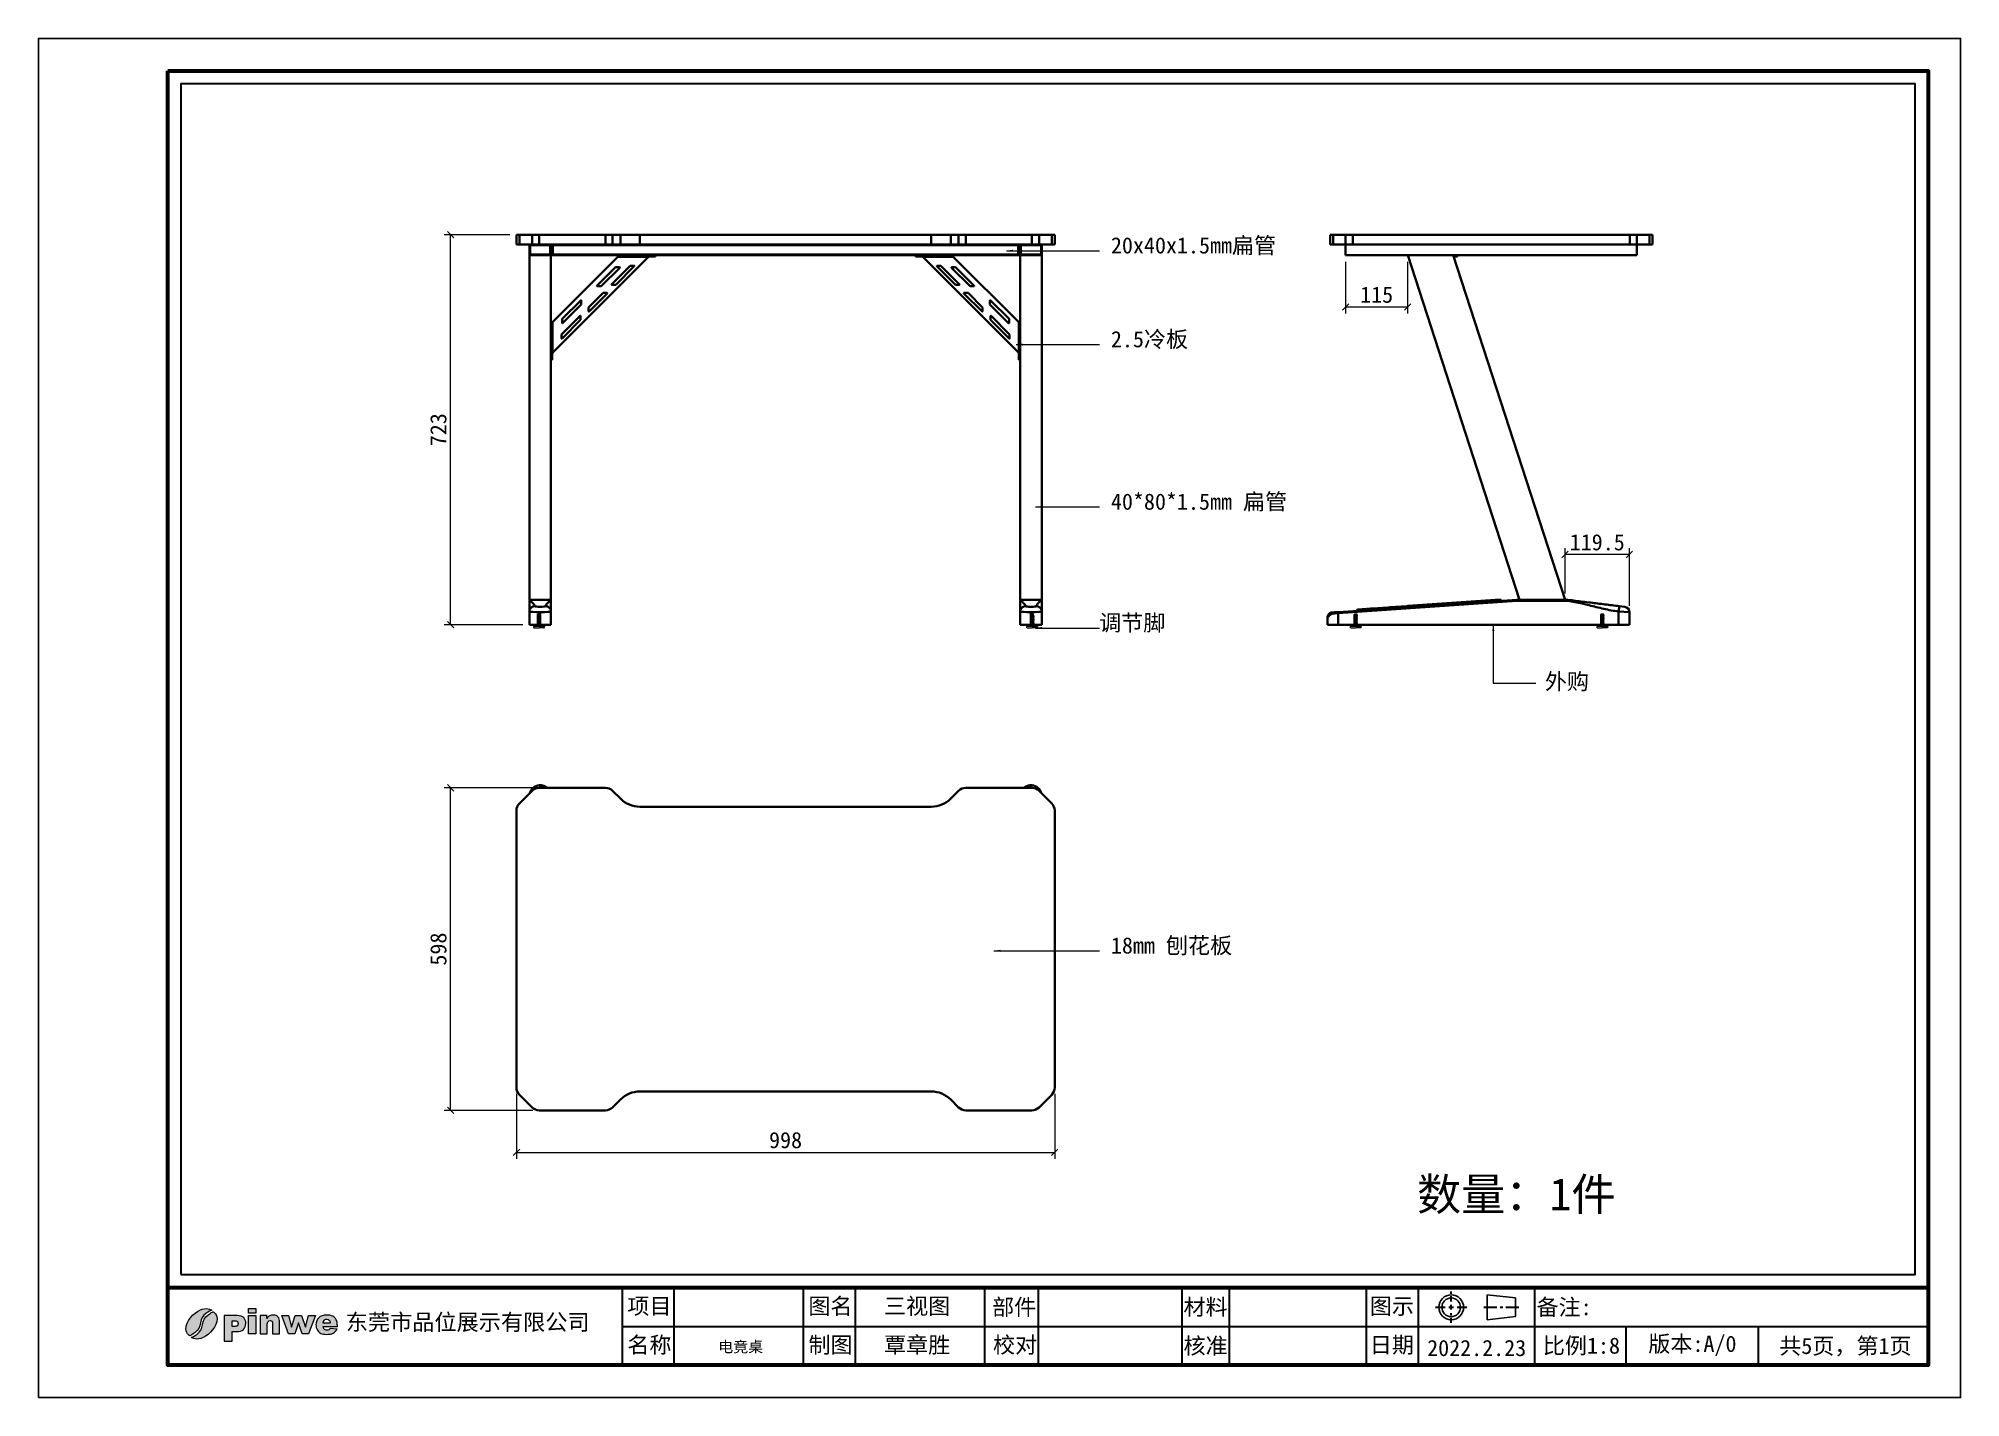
# Model space of a CAD drawing. Header units: inches. Extents: x 15389 to 49212, y -27129 to 13207.
# Drawn here: x 29305 to 32869, y 10687 to 13207 of the extents above; entities that cross this region are included whole.
import ezdxf

# ---------------------------------------------------------------- set-up
doc = ezdxf.new("R2010")
doc.units = ezdxf.units.IN
doc.header["$MEASUREMENT"] = 0
doc.linetypes.add('CENTER2', pattern=[28.575, 19.05, -3.175, 3.175, -3.175])
for name, color, linetype, lineweight in [('05常规标注', 42, 'Continuous', 13), ('图框', 5, 'Continuous', 60), ('粗实线', 7, 'Continuous', 35), ('轮廓线', 7, 'Continuous', 30)]:
    doc.layers.add(name, color=color, linetype=linetype, lineweight=lineweight)
doc.layers.add('_U+56FE_U+5C42 1', color=7, linetype='Continuous')
doc.layers.add('OBJ', color=1, linetype='Continuous')
doc.styles.add('ee', font='simfang.ttf')
doc.styles.get("Standard").update_dxf_attribs({"font": 'arial.ttf'})
doc.styles.add('宋体', font='')
doc.styles.add('样式 1', font='')
doc.styles.get('宋体').set_extended_font_data('SimSun')
doc.styles.get('样式 1').set_extended_font_data('SimSun')
doc.dimstyles.new('1-12', dxfattribs={"dimscale": 12, "dimtxt": 2.5, "dimasz": 1, "dimexe": 1, "dimexo": 1, "dimtad": 1, "dimdec": 1, "dimdsep": 46, "dimtxsty": '宋体', "dimblk": 'OBLIQUE', "dimcen": 2.5, "dimclrd": 3, "dimclre": 3, "dimclrt": 256, "dimadec": 0, "dimazin": 0, "dimtfac": 1, "dimtdec": 1, "dimtmove": 1, "dimatfit": 3, "dimfxl": 2, "dimlwd": 9, "dimlwe": 9, "dimarcsym": 1})

msp = doc.modelspace()

# ---------------------------------------------------------------- texts
at = {"color": 7, "lineweight": 15, "width": 627.26, "attachment_point": 4, "style": 'ee'}
for s, insert, char_height in [('20x40x1.5mm扁管', (31294, 12821.92), 30), ('2.5冷板', (31294, 12647.93), 30), ('40*80*1.5mm 扁管', (31294, 12346.8), 30), ('调节脚', (31272.23, 12122.32), 30), ('\\P外购', (32098.64, 12038.41), 30), ('18mm 刨花板', (31294, 11523.9), 30), ('\\P数量：1件', (31861.56, 11110.82), 60)]:
    msp.add_mtext(s, dxfattribs=dict(at, insert=insert, char_height=char_height))
at = {"insert": (29875.23, 10842.24, 3.87), "char_height": 30.1362, "width": 1993.659, "attachment_point": 1}
msp.add_mtext('{\\fSimSun|b0|i0|c134|p2;东莞市品位展示有限公司}', dxfattribs=at)
at = {"layer": '轮廓线', "attachment_point": 5, "style": '样式 1'}
for s, insert, char_height, width in [('{\\fSimSun|b1|i0|c134|p2;项目}', (30438.24, 10855.25), 30, 224.6594), ('{\\fSimSun|b1|i0|c134|p2;图名}', (30773.87, 10855.25), 30, 224.6594), ('{\\fSimSun|b1|i0|c134|p2;三视图}', (30934.66, 10855.25), 30, 224.6594), ('{\\fSimSun|b1|i0|c134|p2;部件}', (31114.6, 10853.46), 30, 224.6594), ('{\\fSimSun|b1|i0|c134|p2;材料}', (31469.48, 10853.56), 30, 224.6594), ('{\\fSimSun|b1|i0|c134|p2;图示}', (31814.98, 10855.25), 30, 224.6594), ('{\\fSimSun|b1|i0|c134|p2;备注:}', (32134.22, 10853.36), 30, 224.6594), ('{\\fSimSun|b1|i0|c134|p2;名称}', (30438.17, 10783.25), 30, 224.6594), ('{\\fSimSun|b1|i0|c134|p2;制图}', (30774.17, 10783.25), 30, 224.6594), ('{\\fSimSun|b1|i0|c134|p2;覃章胜}', (30934.66, 10783.25), 30, 224.6594), ('{\\fSimSun|b1|i0|c134|p2;校对}', (31116.31, 10783.25), 30, 224.6594), ('{\\fSimSun|b1|i0|c134|p2;核准}', (31469.48, 10781.56), 30, 224.6594), ('{\\fSimSun|b1|i0|c134|p2;日期}', (31814.98, 10783.25), 30, 224.6594), ('{\\fSimSun|b1|i0|c134|p2;比例1:8}', (32166.4, 10781.91), 30, 203.2229), ('{\\fSimSun|b1|i0|c134|p2;版本:A/0}', (32372.15, 10783.25), 30, 245.6073), ('{\\fSimSun|b1|i0|c134|p2;共5页，第1页}', (32655.87, 10780.77), 30, 345.0581), ('{\\fSimSun|b1|i0|c134|p2;电竟桌}', (30607.52, 10780.3), 20.4, 265.3646), ('{\\fSimSun|b1|i0|c134|p2;2022.2.23}', (31972.14, 10778.9), 30, 216)]:
    msp.add_mtext(s, dxfattribs=dict(at, insert=insert, char_height=char_height, width=width))

# ---------------------------------------------------------------- blocks, each defined once
blk = doc.blocks.new('_Oblique')
at = {"color": 0, "linetype": 'ByBlock', "lineweight": -2}
blk.add_line((-0.5, -0.5), (0.5, 0.5), dxfattribs=at)
blk = doc.blocks.new('*D3')
at = {"color": 3, "linetype": 'Continuous', "lineweight": 9, "transparency": 16777216}
for p, q in [((30236.7, 11817.8), (30057.6, 11817.8)), ((30069.6, 11219.8), (30069.6, 11817.8)), ((30222, 11219.8), (30057.6, 11219.8))]:
    blk.add_line(p, q, dxfattribs=at)
at = {"layer": 'Defpoints', "color": 0, "transparency": 16777216}
for p in [(30069.6, 11817.8), (30248.7, 11817.8), (30234, 11219.8)]:
    blk.add_point(p, dxfattribs=at)
at = {"color": 3, "lineweight": 9, "transparency": 16777216, "xscale": 12, "yscale": 12, "zscale": 12}
for p, rotation in [((30069.6, 11817.8), 90), ((30069.6, 11219.8), 270)]:
    blk.add_blockref('_Oblique', p, dxfattribs=dict(at, rotation=rotation))
at = {"transparency": 16777216, "insert": (30047.1, 11518.8), "char_height": 30, "attachment_point": 5, "rotation": 90, "style": '宋体'}
blk.add_mtext('598', dxfattribs=at)
blk = doc.blocks.new('*D4')
at = {"color": 3, "linetype": 'Continuous', "lineweight": 9, "transparency": 16777216}
for p, q in [((30179.7, 12843.3), (30057.6, 12843.3)), ((30069.6, 12120.3), (30069.6, 12843.3)), ((30203.7, 12120.3), (30057.6, 12120.3))]:
    blk.add_line(p, q, dxfattribs=at)
at = {"layer": 'Defpoints', "color": 0, "transparency": 16777216}
for p in [(30069.6, 12843.3), (30191.7, 12843.3), (30215.7, 12120.3)]:
    blk.add_point(p, dxfattribs=at)
at = {"color": 3, "lineweight": 9, "transparency": 16777216, "xscale": 12, "yscale": 12, "zscale": 12}
for p, rotation in [((30069.6, 12843.3), 90), ((30069.6, 12120.3), 270)]:
    blk.add_blockref('_Oblique', p, dxfattribs=dict(at, rotation=rotation))
at = {"transparency": 16777216, "insert": (30047.1, 12481.8), "char_height": 30, "attachment_point": 5, "rotation": 90, "style": '宋体'}
blk.add_mtext('723', dxfattribs=at)
blk = doc.blocks.new('*D5')
at = {"color": 3, "linetype": 'Continuous', "lineweight": 9, "transparency": 16777216}
for p, q in [((31729.2, 12793.3), (31729.2, 12697.4)), ((31844.2, 12793.3), (31844.2, 12697.4)), ((31729.2, 12709.4), (31844.2, 12709.4))]:
    blk.add_line(p, q, dxfattribs=at)
at = {"layer": 'Defpoints', "color": 0, "transparency": 16777216}
for p in [(31729.2, 12805.3), (31844.2, 12805.3), (31844.2, 12709.4)]:
    blk.add_point(p, dxfattribs=at)
at = {"color": 3, "lineweight": 9, "transparency": 16777216, "xscale": 12, "yscale": 12, "zscale": 12, "rotation": 180}
blk.add_blockref('_Oblique', (31729.2, 12709.4), dxfattribs=at)
at = {"color": 3, "lineweight": 9, "transparency": 16777216, "xscale": 12, "yscale": 12, "zscale": 12}
blk.add_blockref('_Oblique', (31844.2, 12709.4), dxfattribs=at)
at = {"transparency": 16777216, "insert": (31786.7, 12731.9), "char_height": 30, "attachment_point": 5, "style": '宋体'}
blk.add_mtext('115', dxfattribs=at)
blk = doc.blocks.new('*D6')
at = {"color": 3, "linetype": 'Continuous', "lineweight": 9, "transparency": 16777216}
for p, q in [((32136, 12178.3), (32136, 12262.4)), ((32255.4, 12155.4), (32255.4, 12262.4)), ((32255.4, 12250.4), (32136, 12250.4))]:
    blk.add_line(p, q, dxfattribs=at)
at = {"layer": 'Defpoints', "color": 0, "transparency": 16777216}
for p in [(32136, 12250.4), (32136, 12166.3), (32255.4, 12143.4)]:
    blk.add_point(p, dxfattribs=at)
at = {"color": 3, "lineweight": 9, "transparency": 16777216, "xscale": 12, "yscale": 12, "zscale": 12, "rotation": 180}
blk.add_blockref('_Oblique', (32136, 12250.4), dxfattribs=at)
at = {"color": 3, "lineweight": 9, "transparency": 16777216, "xscale": 12, "yscale": 12, "zscale": 12}
blk.add_blockref('_Oblique', (32255.4, 12250.4), dxfattribs=at)
at = {"transparency": 16777216, "insert": (32195.7, 12272.9), "char_height": 30, "attachment_point": 5, "style": '宋体'}
blk.add_mtext('119.5', dxfattribs=at)
blk = doc.blocks.new('*D7')
at = {"color": 3, "linetype": 'Continuous', "lineweight": 9, "transparency": 16777216}
for p, q in [((30191.7, 11250.1), (30191.7, 11129.9)), ((31189.7, 11250.1), (31189.7, 11129.9)), ((30191.7, 11141.9), (31189.7, 11141.9))]:
    blk.add_line(p, q, dxfattribs=at)
at = {"layer": 'Defpoints', "color": 0, "transparency": 16777216}
for p in [(30191.7, 11262.1), (31189.7, 11262.1), (31189.7, 11141.9)]:
    blk.add_point(p, dxfattribs=at)
at = {"color": 3, "lineweight": 9, "transparency": 16777216, "xscale": 12, "yscale": 12, "zscale": 12, "rotation": 180}
blk.add_blockref('_Oblique', (30191.7, 11141.9), dxfattribs=at)
at = {"color": 3, "lineweight": 9, "transparency": 16777216, "xscale": 12, "yscale": 12, "zscale": 12}
blk.add_blockref('_Oblique', (31189.7, 11141.9), dxfattribs=at)
at = {"transparency": 16777216, "insert": (30690.7, 11164.4), "char_height": 30, "attachment_point": 5, "style": '宋体'}
blk.add_mtext('998', dxfattribs=at)
blk = doc.blocks.new('A$C1186033E')
for p, q in [((0, 3.1), (0, 1.2)), ((12.5, 3.1), (0, 3.1)), ((6.2, 6.9), (18.8, 6.9)), ((6.2, 6.2), (6.2, 6.9)), ((6.2, 6.2), (18.8, 6.2)), ((12.5, 3.1), (25, 3.1)), ((18.8, 6.2), (18.8, 6.9)), ((25, 3.1), (25, 1.2)), ((1.2, 0), (12.4, 0)), ((23.7, 0), (12.6, 0))]:
    blk.add_line(p, q)
at = {"color": 6, "linetype": 'ByBlock', "lineweight": 5}
blk.add_line((15.8, 6.9), (9.2, 6.9), dxfattribs=at)
for centre, radius, start, end in [((0.2, 10.5), 7.35, 268.3552, 324.9511), ((1.2, 1.2), 1.25, 180, 270), ((24.8, 10.5), 7.35, 215.0489, 271.6448), ((23.7, 1.2), 1.25, 270, 0)]:
    blk.add_arc(centre, radius, start, end)
at = {"layer": 'OBJ', "color": 6, "lineweight": 5}
for p, q in [((8.7, 24.2), (8.3, 23.6)), ((8.3, 23.6), (8.9, 23.4)), ((8.7, 22.4), (8.3, 21.9)), ((8.3, 21.9), (8.9, 21.7)), ((8.8, 29.3), (8.4, 28.8)), ((8.4, 28.8), (9, 28.5)), ((8.8, 27.5), (8.4, 27)), ((8.4, 27), (9, 26.8)), ((8.8, 25.9), (8.4, 25.4)), ((8.4, 25.4), (9, 25.2)), ((8.8, 20.7), (8.4, 20.2)), ((8.4, 20.2), (9, 20)), ((8.8, 19), (8.4, 18.5)), ((8.4, 18.5), (9, 18.3)), ((8.8, 17.4), (8.4, 16.9)), ((8.4, 16.9), (9, 16.7)), ((8.8, 15.7), (8.4, 15.2)), ((8.4, 15.2), (9, 15)), ((8.8, 14), (8.4, 13.5)), ((8.4, 13.5), (9, 13.2)), ((8.8, 12.4), (8.4, 11.9)), ((8.4, 11.9), (9, 11.7)), ((8.8, 10.8), (8.4, 10.3)), ((8.4, 10.3), (9, 10.1)), ((8.8, 9.2), (8.4, 8.7)), ((8.4, 8.7), (9, 8.5)), ((8.8, 7.7), (8.4, 7.2)), ((8.4, 7.2), (9, 6.9)), ((15.7, 26), (8.7, 24.2)), ((15.7, 24.3), (8.7, 22.4)), ((14.5, 30.7), (8.8, 29.3)), ((15.8, 29.4), (8.8, 27.5)), ((15.8, 27.8), (8.8, 25.9)), ((15.8, 22.6), (8.8, 20.7)), ((15.8, 20.9), (8.8, 19)), ((15.8, 19.3), (8.8, 17.4)), ((15.8, 17.6), (8.8, 15.7)), ((15.8, 15.9), (8.8, 14)), ((15.8, 14.3), (8.8, 12.4)), ((15.8, 12.7), (8.8, 10.8)), ((15.8, 11.1), (8.8, 9.2)), ((15.8, 9.5), (8.8, 7.7)), ((8.9, 23.4), (15.9, 25.3)), ((8.9, 21.7), (15.9, 23.6)), ((9, 28.5), (15.8, 30.4)), ((9, 26.8), (16, 28.7)), ((9, 25.2), (16, 27.1)), ((9, 20), (16, 21.9)), ((9, 18.3), (16, 20.1)), ((9, 16.7), (16, 18.6)), ((9, 15), (16, 16.9)), ((9, 13.2), (16, 15.1)), ((9, 11.7), (16, 13.5)), ((9, 10.1), (16, 12)), ((9, 8.5), (16, 10.4)), ((9, 6.9), (16, 8.8)), ((9.2, 30.7), (10.1, 31.9)), ((9.2, 6.9), (9.2, 30.9)), ((9.3, 30.9), (9.2, 30.9)), ((15.8, 30.7), (9.2, 30.7)), ((9.2, 30.2), (11.6, 30.7)), ((14.9, 31.9), (10.1, 31.9)), ((15.8, 8), (11.7, 6.9)), ((14.7, 6.9), (16, 7.2)), ((15.8, 30.7), (14.9, 31.9)), ((16.3, 25.8), (15.7, 26)), ((16.3, 24.1), (15.7, 24.3)), ((15.8, 6.9), (15.8, 30.7)), ((16.4, 29.2), (15.8, 29.4)), ((16.4, 27.6), (15.8, 27.8)), ((16.4, 22.4), (15.8, 22.6)), ((16.4, 20.6), (15.8, 20.9)), ((16.4, 19.1), (15.8, 19.3)), ((16.4, 17.4), (15.8, 17.6)), ((16.4, 15.6), (15.8, 15.9)), ((16.4, 14), (15.8, 14.3)), ((16.4, 12.5), (15.8, 12.7)), ((16.4, 10.9), (15.8, 11.1)), ((16.4, 9.3), (15.8, 9.5)), ((16.4, 7.7), (15.8, 8)), ((15.9, 25.3), (16.3, 25.8)), ((15.9, 23.6), (16.3, 24.1)), ((16, 28.7), (16.4, 29.2)), ((16, 27.1), (16.4, 27.6)), ((16, 21.9), (16.4, 22.4)), ((16, 20.1), (16.4, 20.6)), ((16, 18.6), (16.4, 19.1)), ((16, 16.9), (16.4, 17.4)), ((16, 15.1), (16.4, 15.6)), ((16, 13.5), (16.4, 14)), ((16, 12), (16.4, 12.5)), ((16, 10.4), (16.4, 10.9)), ((16, 8.8), (16.4, 9.3)), ((16, 7.2), (16.4, 7.7))]:
    blk.add_line(p, q, dxfattribs=at)

# ---------------------------------------------------------------- dimensions: what is measured, and where the dimension line sits
at = {"color": 1}
for base, p1, p2, picture, middle in [((30069.56, 12843.29), (30215.73, 12120.29), (30191.73, 12843.29), '*D4', (30047.06, 12481.79)), ((30069.56, 11817.78), (30234.01, 11219.78), (30248.69, 11817.78), '*D3', (30047.06, 11518.78))]:
    dim = msp.add_linear_dim(base=base, p1=p1, p2=p2, angle=90, dimstyle='1-12', dxfattribs=at)
    dim.commit()
    dim.dimension.update_dxf_attribs({"geometry": picture, "text_midpoint": middle})
for base, p1, p2, picture, middle in [((31844.21, 12709.37), (31729.21, 12805.29), (31844.21, 12805.29), '*D5', (31786.71, 12731.87)), ((32135.95, 12250.4), (32255.42, 12143.44), (32135.95, 12166.29), '*D6', (32195.69, 12272.9)), ((31189.73, 11141.88), (30191.73, 11262.06), (31189.73, 11262.06), '*D7', (30690.73, 11164.38))]:
    dim = msp.add_linear_dim(base=base, p1=p1, p2=p2, dimstyle='1-12', dxfattribs=at)
    dim.commit()
    dim.dimension.update_dxf_attribs({"geometry": picture, "text_midpoint": middle})

# ---------------------------------------------------------------- hatches: boundary and pattern name
h = msp.add_hatch(color=256)
h.dxf.hatch_style = 1
edge = h.paths.add_edge_path()
edge.add_spline(control_points=[(29859.7, 10819.06), (29859.7, 10819.06), (29833.35, 10819.06), (29833.35, 10819.06), (29833.59, 10816.96), (29834.15, 10815.39), (29835.07, 10814.35), (29836.33, 10812.86), (29837.99, 10812.13), (29840.04, 10812.13), (29841.34, 10812.13), (29842.57, 10812.45), (29843.73, 10813.08), (29844.44, 10813.49), (29845.22, 10814.21), (29846.03, 10815.23), (29846.03, 10815.23), (29858.98, 10814.04), (29858.98, 10814.04), (29857, 10810.61), (29854.61, 10808.13), (29851.81, 10806.64), (29849.01, 10805.15), (29845, 10804.4), (29839.77, 10804.4), (29835.22, 10804.4), (29831.65, 10805.04), (29829.04, 10806.32), (29826.44, 10807.6), (29824.29, 10809.64), (29822.57, 10812.42), (29820.86, 10815.22), (29820, 10818.5), (29820, 10822.27), (29820, 10827.63), (29821.72, 10831.98), (29825.16, 10835.29), (29828.58, 10838.61), (29833.33, 10840.27), (29839.37, 10840.27), (29844.28, 10840.27), (29848.15, 10839.52), (29850.99, 10838.03), (29853.83, 10836.55), (29855.99, 10834.4), (29857.48, 10831.57), (29858.97, 10828.75), (29859.7, 10825.07), (29859.7, 10820.55), (29859.7, 10820.55), (29859.7, 10819.06), (29859.7, 10819.06)], knot_values=[0, 0, 0, 0, 1, 1, 1, 2, 2, 2, 3, 3, 3, 4, 4, 4, 5, 5, 5, 6, 6, 6, 7, 7, 7, 8, 8, 8, 9, 9, 9, 10, 10, 10, 11, 11, 11, 12, 12, 12, 13, 13, 13, 14, 14, 14, 15, 15, 15, 16, 16, 16, 17, 17, 17, 17], degree=3, periodic=0)
edge = h.paths.add_edge_path(flags=16)
edge.add_spline(control_points=[(29846.36, 10825.34), (29846.11, 10827.89), (29845.41, 10829.72), (29844.3, 10830.82), (29843.19, 10831.92), (29841.74, 10832.47), (29839.92, 10832.47), (29837.83, 10832.47), (29836.16, 10831.64), (29834.9, 10829.97), (29834.11, 10828.94), (29833.6, 10827.4), (29833.38, 10825.34), (29833.38, 10825.34), (29846.36, 10825.34), (29846.36, 10825.34)], knot_values=[0, 0, 0, 0, 1, 1, 1, 2, 2, 2, 3, 3, 3, 4, 4, 4, 5, 5, 5, 5], degree=3, periodic=0)
h.paths.add_polyline_path([(29756.44, 10839.48), (29769.13, 10839.48), (29774.65, 10817.95), (29781.65, 10839.48), (29793.41, 10839.48), (29800.66, 10817.92), (29806.18, 10839.48), (29818.8, 10839.48), (29806.19, 10805.19), (29794.52, 10805.19), (29787.59, 10825.82), (29780.88, 10805.19), (29769.15, 10805.19)])
edge = h.paths.add_edge_path()
edge.add_spline(control_points=[(29716.44, 10839.48), (29716.44, 10839.48), (29728.68, 10839.48), (29728.68, 10839.48), (29728.68, 10839.48), (29728.68, 10833.89), (29728.68, 10833.89), (29730.51, 10836.18), (29732.35, 10837.81), (29734.22, 10838.79), (29736.09, 10839.77), (29738.36, 10840.27), (29741.05, 10840.27), (29744.68, 10840.27), (29747.51, 10839.19), (29749.57, 10837.02), (29751.61, 10834.86), (29752.64, 10831.52), (29752.64, 10826.99), (29752.64, 10826.99), (29752.64, 10805.19), (29752.64, 10805.19), (29752.64, 10805.19), (29739.43, 10805.19), (29739.43, 10805.19), (29739.43, 10805.19), (29739.43, 10824.05), (29739.43, 10824.05), (29739.43, 10826.21), (29739.03, 10827.73), (29738.24, 10828.62), (29737.44, 10829.51), (29736.33, 10829.96), (29734.9, 10829.96), (29733.33, 10829.96), (29732.04, 10829.36), (29731.06, 10828.16), (29730.08, 10826.95), (29729.58, 10824.79), (29729.58, 10821.66), (29729.58, 10821.66), (29729.58, 10805.19), (29729.58, 10805.19), (29729.58, 10805.19), (29716.44, 10805.19), (29716.44, 10805.19), (29716.44, 10805.19), (29716.44, 10839.48), (29716.44, 10839.48)], knot_values=[0, 0, 0, 0, 1, 1, 1, 2, 2, 2, 3, 3, 3, 4, 4, 4, 5, 5, 5, 6, 6, 6, 7, 7, 7, 8, 8, 8, 9, 9, 9, 10, 10, 10, 11, 11, 11, 12, 12, 12, 13, 13, 13, 14, 14, 14, 15, 15, 15, 16, 16, 16, 16], degree=3, periodic=0)
h.paths.add_polyline_path([(29695.13, 10852.49), (29708.28, 10852.49), (29708.28, 10843.57), (29695.13, 10843.57)])
h.paths.add_polyline_path([(29695.13, 10839.48), (29708.28, 10839.48), (29708.28, 10805.19), (29695.13, 10805.19)])
edge = h.paths.add_edge_path()
edge.add_spline(control_points=[(29649.72, 10839.24), (29649.72, 10839.24), (29674.03, 10839.24), (29674.03, 10839.24), (29679.32, 10839.24), (29683.29, 10837.99), (29685.93, 10835.46), (29688.56, 10832.94), (29689.88, 10829.35), (29689.88, 10824.7), (29689.88, 10819.92), (29688.44, 10816.17), (29685.57, 10813.49), (29682.69, 10810.79), (29678.3, 10809.45), (29672.4, 10809.45), (29672.4, 10809.45), (29664.38, 10809.45), (29664.38, 10809.45), (29664.38, 10809.45), (29664.38, 10791.94), (29664.38, 10791.94), (29664.38, 10791.94), (29649.72, 10791.94), (29649.72, 10791.94), (29649.72, 10791.94), (29649.72, 10839.24), (29649.72, 10839.24)], knot_values=[0, 0, 0, 0, 1, 1, 1, 2, 2, 2, 3, 3, 3, 4, 4, 4, 5, 5, 5, 6, 6, 6, 7, 7, 7, 8, 8, 8, 9, 9, 9, 9], degree=3, periodic=0)
edge = h.paths.add_edge_path(flags=16)
edge.add_spline(control_points=[(29664.38, 10819.03), (29664.38, 10819.03), (29667.98, 10819.03), (29667.98, 10819.03), (29670.83, 10819.03), (29672.82, 10819.52), (29673.96, 10820.5), (29675.11, 10821.48), (29675.68, 10822.74), (29675.68, 10824.27), (29675.68, 10825.75), (29675.19, 10827.01), (29674.18, 10828.04), (29673.19, 10829.08), (29671.32, 10829.6), (29668.57, 10829.6), (29668.57, 10829.6), (29664.38, 10829.6), (29664.38, 10829.6), (29664.38, 10829.6), (29664.38, 10819.03), (29664.38, 10819.03)], knot_values=[0, 0, 0, 0, 1, 1, 1, 2, 2, 2, 3, 3, 3, 4, 4, 4, 5, 5, 5, 6, 6, 6, 7, 7, 7, 7], degree=3, periodic=0)
edge = h.paths.add_edge_path()
edge.add_spline(control_points=[(29588.54, 10799.04), (29588.54, 10799.04), (29595.06, 10793.44), (29606.27, 10796.8), (29617.48, 10800.17), (29632.98, 10813.67), (29636.14, 10828.34), (29639.3, 10843.02), (29628.79, 10846.23), (29628.79, 10846.23), (29628.79, 10846.23), (29610.45, 10837.67), (29609.53, 10822.28), (29608.61, 10806.89), (29591.39, 10799.25), (29588.54, 10799.04)], knot_values=[0, 0, 0, 0, 1, 1, 1, 2, 2, 2, 3, 3, 3, 4, 4, 4, 5, 5, 5, 5], degree=3, periodic=0)
edge = h.paths.add_edge_path()
edge.add_spline(control_points=[(29626.95, 10849.02), (29626.95, 10849.02), (29620.43, 10854.63), (29609.22, 10851.27), (29598.01, 10847.9), (29582.51, 10834.4), (29579.35, 10819.73), (29576.19, 10805.05), (29586.7, 10801.84), (29586.7, 10801.84), (29586.7, 10801.84), (29605.05, 10810.4), (29605.96, 10825.79), (29606.88, 10841.18), (29624.1, 10848.82), (29626.95, 10849.02)], knot_values=[0, 0, 0, 0, 1, 1, 1, 2, 2, 2, 3, 3, 3, 4, 4, 4, 5, 5, 5, 5], degree=3, periodic=0)

# ---------------------------------------------------------------- linework, layer by layer
at = {"color": 14, "lineweight": 25}
for p, q in [((31991.57, 10877.66), (31991.57, 10831.58)), ((32044.37, 10871.9), (31991.57, 10877.66)), ((32044.37, 10871.9), (32044.37, 10837.34)), ((32044.37, 10837.34), (31991.57, 10831.58))]:
    msp.add_line(p, q, dxfattribs=at)
for radius in [23.04, 17.28]:
    msp.add_circle((31924.89, 10854.62), radius, dxfattribs=at)
at = {"layer": '_U+56FE_U+5C42 1', "lineweight": 0}
for points in [[(29695.13, 10852.49), (29708.28, 10852.49), (29708.28, 10843.57), (29695.13, 10843.57), (29695.13, 10852.49)], [(29695.13, 10839.48), (29708.28, 10839.48), (29708.28, 10805.19), (29695.13, 10805.19), (29695.13, 10839.48)], [(29756.44, 10839.48), (29769.13, 10839.48), (29774.65, 10817.95), (29781.65, 10839.48), (29793.41, 10839.48), (29800.66, 10817.92), (29806.18, 10839.48), (29818.8, 10839.48), (29806.19, 10805.19), (29794.52, 10805.19), (29787.59, 10825.82), (29780.88, 10805.19), (29769.15, 10805.19), (29756.44, 10839.48)]]:
    msp.add_lwpolyline(points, dxfattribs=at)
for points, knots in [([(29626.95, 10849.02), (29626.95, 10849.02), (29620.43, 10854.63), (29609.22, 10851.27), (29598.01, 10847.9), (29582.51, 10834.4), (29579.35, 10819.73), (29576.19, 10805.05), (29586.7, 10801.84), (29586.7, 10801.84), (29586.7, 10801.84), (29605.05, 10810.4), (29605.96, 10825.79), (29606.88, 10841.18), (29624.1, 10848.82), (29626.95, 10849.02)], [0, 0, 0, 0, 1, 1, 1, 2, 2, 2, 3, 3, 3, 4, 4, 4, 5, 5, 5, 5]), ([(29588.54, 10799.04), (29588.54, 10799.04), (29595.06, 10793.44), (29606.27, 10796.8), (29617.48, 10800.17), (29632.98, 10813.67), (29636.14, 10828.34), (29639.3, 10843.02), (29628.79, 10846.23), (29628.79, 10846.23), (29628.79, 10846.23), (29610.45, 10837.67), (29609.53, 10822.28), (29608.61, 10806.89), (29591.39, 10799.25), (29588.54, 10799.04)], [0, 0, 0, 0, 1, 1, 1, 2, 2, 2, 3, 3, 3, 4, 4, 4, 5, 5, 5, 5]), ([(29649.72, 10839.24), (29649.72, 10839.24), (29674.03, 10839.24), (29674.03, 10839.24), (29679.32, 10839.24), (29683.29, 10837.99), (29685.93, 10835.46), (29688.56, 10832.94), (29689.88, 10829.35), (29689.88, 10824.7), (29689.88, 10819.92), (29688.44, 10816.17), (29685.57, 10813.49), (29682.69, 10810.79), (29678.3, 10809.45), (29672.4, 10809.45), (29672.4, 10809.45), (29664.38, 10809.45), (29664.38, 10809.45), (29664.38, 10809.45), (29664.38, 10791.94), (29664.38, 10791.94), (29664.38, 10791.94), (29649.72, 10791.94), (29649.72, 10791.94), (29649.72, 10791.94), (29649.72, 10839.24), (29649.72, 10839.24)], [0, 0, 0, 0, 1, 1, 1, 2, 2, 2, 3, 3, 3, 4, 4, 4, 5, 5, 5, 6, 6, 6, 7, 7, 7, 8, 8, 8, 9, 9, 9, 9]), ([(29716.44, 10839.48), (29716.44, 10839.48), (29728.68, 10839.48), (29728.68, 10839.48), (29728.68, 10839.48), (29728.68, 10833.89), (29728.68, 10833.89), (29730.51, 10836.18), (29732.35, 10837.81), (29734.22, 10838.79), (29736.09, 10839.77), (29738.36, 10840.27), (29741.05, 10840.27), (29744.68, 10840.27), (29747.51, 10839.19), (29749.57, 10837.02), (29751.61, 10834.86), (29752.64, 10831.52), (29752.64, 10826.99), (29752.64, 10826.99), (29752.64, 10805.19), (29752.64, 10805.19), (29752.64, 10805.19), (29739.43, 10805.19), (29739.43, 10805.19), (29739.43, 10805.19), (29739.43, 10824.05), (29739.43, 10824.05), (29739.43, 10826.21), (29739.03, 10827.73), (29738.24, 10828.62), (29737.44, 10829.51), (29736.33, 10829.96), (29734.9, 10829.96), (29733.33, 10829.96), (29732.04, 10829.36), (29731.06, 10828.16), (29730.08, 10826.95), (29729.58, 10824.79), (29729.58, 10821.66), (29729.58, 10821.66), (29729.58, 10805.19), (29729.58, 10805.19), (29729.58, 10805.19), (29716.44, 10805.19), (29716.44, 10805.19), (29716.44, 10805.19), (29716.44, 10839.48), (29716.44, 10839.48)], [0, 0, 0, 0, 1, 1, 1, 2, 2, 2, 3, 3, 3, 4, 4, 4, 5, 5, 5, 6, 6, 6, 7, 7, 7, 8, 8, 8, 9, 9, 9, 10, 10, 10, 11, 11, 11, 12, 12, 12, 13, 13, 13, 14, 14, 14, 15, 15, 15, 16, 16, 16, 16]), ([(29859.7, 10819.06), (29859.7, 10819.06), (29833.35, 10819.06), (29833.35, 10819.06), (29833.59, 10816.96), (29834.15, 10815.39), (29835.07, 10814.35), (29836.33, 10812.86), (29837.99, 10812.13), (29840.04, 10812.13), (29841.34, 10812.13), (29842.57, 10812.45), (29843.73, 10813.08), (29844.44, 10813.49), (29845.22, 10814.21), (29846.03, 10815.23), (29846.03, 10815.23), (29858.98, 10814.04), (29858.98, 10814.04), (29857, 10810.61), (29854.61, 10808.13), (29851.81, 10806.64), (29849.01, 10805.15), (29845, 10804.4), (29839.77, 10804.4), (29835.22, 10804.4), (29831.65, 10805.04), (29829.04, 10806.32), (29826.44, 10807.6), (29824.29, 10809.64), (29822.57, 10812.42), (29820.86, 10815.22), (29820, 10818.5), (29820, 10822.27), (29820, 10827.63), (29821.72, 10831.98), (29825.16, 10835.29), (29828.58, 10838.61), (29833.33, 10840.27), (29839.37, 10840.27), (29844.28, 10840.27), (29848.15, 10839.52), (29850.99, 10838.03), (29853.83, 10836.55), (29855.99, 10834.4), (29857.48, 10831.57), (29858.97, 10828.75), (29859.7, 10825.07), (29859.7, 10820.55), (29859.7, 10820.55), (29859.7, 10819.06), (29859.7, 10819.06)], [0, 0, 0, 0, 1, 1, 1, 2, 2, 2, 3, 3, 3, 4, 4, 4, 5, 5, 5, 6, 6, 6, 7, 7, 7, 8, 8, 8, 9, 9, 9, 10, 10, 10, 11, 11, 11, 12, 12, 12, 13, 13, 13, 14, 14, 14, 15, 15, 15, 16, 16, 16, 17, 17, 17, 17]), ([(29664.38, 10819.03), (29664.38, 10819.03), (29667.98, 10819.03), (29667.98, 10819.03), (29670.83, 10819.03), (29672.82, 10819.52), (29673.96, 10820.5), (29675.11, 10821.48), (29675.68, 10822.74), (29675.68, 10824.27), (29675.68, 10825.75), (29675.19, 10827.01), (29674.18, 10828.04), (29673.19, 10829.08), (29671.32, 10829.6), (29668.57, 10829.6), (29668.57, 10829.6), (29664.38, 10829.6), (29664.38, 10829.6), (29664.38, 10829.6), (29664.38, 10819.03), (29664.38, 10819.03)], [0, 0, 0, 0, 1, 1, 1, 2, 2, 2, 3, 3, 3, 4, 4, 4, 5, 5, 5, 6, 6, 6, 7, 7, 7, 7]), ([(29846.36, 10825.34), (29846.11, 10827.89), (29845.41, 10829.72), (29844.3, 10830.82), (29843.19, 10831.92), (29841.74, 10832.47), (29839.92, 10832.47), (29837.83, 10832.47), (29836.16, 10831.64), (29834.9, 10829.97), (29834.11, 10828.94), (29833.6, 10827.4), (29833.38, 10825.34), (29833.38, 10825.34), (29846.36, 10825.34), (29846.36, 10825.34)], [0, 0, 0, 0, 1, 1, 1, 2, 2, 2, 3, 3, 3, 4, 4, 4, 5, 5, 5, 5])]:
    msp.add_open_spline(points, degree=3, knots=knots, dxfattribs=at)
at = {"layer": 'Defpoints'}
msp.add_lwpolyline([(29305.38, 10687.25), (32869.38, 10687.25), (32869.38, 13207.25), (29305.38, 13207.25)], close=True, dxfattribs=at)
at = {"layer": '图框', "color": 32}
msp.add_lwpolyline([(29545.38, 13147.25), (32809.38, 13147.25), (32809.38, 10747.25), (29545.38, 10747.25)], close=True, dxfattribs=at)
msp.add_lwpolyline([(29545.38, 10891.25), (32809.38, 10891.25)], dxfattribs=at)
at = {"layer": '粗实线'}
for p, q in [((30191.73, 12843.29), (30191.73, 12825.29)), ((30191.73, 12843.29), (30197.29, 12843.29)), ((30197.29, 12843.29), (30197.29, 12825.29)), ((30197.29, 12843.29), (30220.58, 12843.29)), ((30220.58, 12843.29), (30220.58, 12825.29)), ((30220.58, 12843.29), (30234.01, 12843.29)), ((30234.01, 12843.29), (30234.01, 12825.29)), ((30234.01, 12843.29), (30356.59, 12843.29)), ((30356.59, 12843.29), (30356.59, 12825.29)), ((30356.59, 12843.29), (30370.02, 12843.29)), ((30370.02, 12843.29), (30370.02, 12825.29)), ((30370.02, 12843.29), (30384.52, 12843.29)), ((30384.52, 12843.29), (30384.52, 12825.29)), ((30384.52, 12843.29), (30420.58, 12843.29)), ((30420.58, 12843.29), (30420.58, 12825.29)), ((30420.58, 12843.29), (30960.88, 12843.29)), ((30960.88, 12843.29), (30960.88, 12825.29)), ((30960.88, 12843.29), (30996.94, 12843.29)), ((30996.94, 12843.29), (30996.94, 12825.29)), ((30996.94, 12843.29), (31011.44, 12843.29)), ((31011.44, 12843.29), (31011.44, 12825.29)), ((31011.44, 12843.29), (31024.87, 12843.29)), ((31024.87, 12843.29), (31024.87, 12825.29)), ((31024.87, 12843.29), (31147.44, 12843.29)), ((31147.44, 12843.29), (31147.44, 12825.29)), ((31147.44, 12843.29), (31160.88, 12843.29)), ((31160.88, 12843.29), (31160.88, 12825.29)), ((31160.88, 12843.29), (31184.16, 12843.29)), ((31184.16, 12843.29), (31184.16, 12825.29)), ((31184.16, 12843.29), (31189.73, 12843.29)), ((31189.73, 12843.29), (31189.73, 12825.29)), ((31700.21, 12843.29), (31700.21, 12825.29)), ((31700.21, 12843.29), (31705.78, 12843.29)), ((31705.78, 12843.29), (31705.78, 12825.29)), ((31705.78, 12843.29), (31729.06, 12843.29)), ((31729.06, 12843.29), (31729.06, 12825.29)), ((31729.06, 12843.29), (31742.5, 12843.29)), ((31742.5, 12843.29), (31742.5, 12825.29)), ((31742.5, 12843.29), (32255.93, 12843.29)), ((32255.93, 12843.29), (32255.93, 12825.29)), ((32255.93, 12843.29), (32269.36, 12843.29)), ((32269.36, 12843.29), (32269.36, 12825.29)), ((32269.36, 12843.29), (32292.65, 12843.29)), ((32292.65, 12843.29), (32292.65, 12825.29)), ((32292.65, 12843.29), (32298.21, 12843.29)), ((32298.21, 12843.29), (32298.21, 12825.29)), ((30191.73, 12825.29), (30197.29, 12825.29)), ((30197.29, 12825.29), (30220.58, 12825.29)), ((30215.73, 12805.29), (30215.73, 12825.29)), ((30255.73, 12805.29), (30215.73, 12805.29)), ((30215.73, 12805.29), (30215.73, 12166.29)), ((30216.93, 12806.49), (30216.93, 12824.09)), ((30254.53, 12824.09), (30216.93, 12824.09)), ((30254.53, 12806.49), (30216.93, 12806.49)), ((30220.58, 12825.29), (30234.01, 12825.29)), ((30234.01, 12825.29), (30356.59, 12825.29)), ((30254.53, 12806.49), (30254.53, 12824.09)), ((30255.73, 12805.29), (30255.73, 12825.29)), ((30255.73, 12805.29), (30255.73, 12166.29)), ((30257.23, 12810.29), (30257.23, 12825.29)), ((30257.23, 12810.29), (30259.23, 12810.29)), ((30257.23, 12805.29), (30257.23, 12810.29)), ((30259.23, 12805.29), (30257.23, 12805.29)), ((30258.43, 12624.56), (30436.46, 12802.59)), ((30379.89, 12802.59), (30258.43, 12681.13)), ((30259.23, 12810.29), (30259.23, 12825.29)), ((31122.23, 12823.89), (30259.23, 12823.89)), ((30259.23, 12810.29), (30259.23, 12805.29)), ((31122.23, 12806.69), (30259.23, 12806.69)), ((31122.23, 12805.29), (30259.23, 12805.29)), ((30356.59, 12825.29), (30370.02, 12825.29)), ((30370.02, 12825.29), (30384.52, 12825.29)), ((30379.89, 12802.59), (30382.17, 12802.79)), ((30379.89, 12802.59), (30436.46, 12802.59)), ((30382.17, 12805.29), (30382.17, 12802.79)), ((30413.56, 12802.79), (30382.17, 12802.79)), ((30384.52, 12825.29), (30420.58, 12825.29)), ((30413.56, 12802.79), (30413.56, 12805.29)), ((30433.36, 12802.79), (30413.56, 12802.79)), ((30420.58, 12825.29), (30960.88, 12825.29)), ((30433.36, 12805.29), (30433.36, 12802.79)), ((30448.21, 12802.79), (30433.36, 12802.79)), ((30438.74, 12802.79), (30436.46, 12802.59)), ((30448.21, 12802.79), (30448.21, 12805.29)), ((30449.67, 12802.79), (30448.21, 12802.79)), ((30449.67, 12802.79), (30449.67, 12805.29)), ((30931.78, 12805.29), (30931.78, 12802.79)), ((30931.78, 12802.79), (30933.25, 12802.79)), ((30933.25, 12802.79), (30933.25, 12805.29)), ((30933.25, 12802.79), (30948.1, 12802.79)), ((30942.72, 12802.79), (30944.99, 12802.59)), ((31001.56, 12802.59), (30944.99, 12802.59)), ((31123.03, 12624.56), (30944.99, 12802.59)), ((30948.1, 12805.29), (30948.1, 12802.79)), ((30948.1, 12802.79), (30967.9, 12802.79)), ((30960.88, 12825.29), (30996.94, 12825.29)), ((30967.9, 12802.79), (30967.9, 12805.29)), ((30967.9, 12802.79), (30999.29, 12802.79)), ((30996.94, 12825.29), (31011.44, 12825.29)), ((30999.29, 12805.29), (30999.29, 12802.79)), ((31001.56, 12802.59), (30999.29, 12802.79)), ((31001.56, 12802.59), (31123.03, 12681.13)), ((31011.44, 12825.29), (31024.87, 12825.29)), ((31024.87, 12825.29), (31147.44, 12825.29)), ((31122.23, 12810.29), (31122.23, 12825.29)), ((31124.23, 12810.29), (31122.23, 12810.29)), ((31122.23, 12810.29), (31122.23, 12805.29)), ((31122.23, 12805.29), (31124.23, 12805.29)), ((31124.23, 12810.29), (31124.23, 12825.29)), ((31124.23, 12805.29), (31124.23, 12810.29)), ((31125.73, 12805.29), (31125.73, 12825.29)), ((31125.73, 12805.29), (31125.73, 12166.29)), ((31125.73, 12805.29), (31165.73, 12805.29)), ((31126.93, 12806.49), (31126.93, 12824.09)), ((31126.93, 12824.09), (31164.53, 12824.09)), ((31126.93, 12806.49), (31164.53, 12806.49)), ((31147.44, 12825.29), (31160.88, 12825.29)), ((31160.88, 12825.29), (31184.16, 12825.29)), ((31164.53, 12806.49), (31164.53, 12824.09)), ((31165.73, 12805.29), (31165.73, 12825.29)), ((31165.73, 12805.29), (31165.73, 12166.29)), ((31184.16, 12825.29), (31189.73, 12825.29)), ((31700.21, 12825.29), (31705.78, 12825.29)), ((31705.78, 12825.29), (31729.06, 12825.29)), ((31729.06, 12825.29), (31742.5, 12825.29)), ((31729.21, 12825.29), (31729.21, 12805.29)), ((31729.21, 12805.29), (32269.21, 12805.29)), ((31742.5, 12825.29), (32255.93, 12825.29)), ((31844.21, 12805.29), (31928.33, 12805.29)), ((32051.84, 12166.29), (31844.21, 12805.29)), ((31928.33, 12805.29), (32135.95, 12166.29)), ((31936.71, 12802.79), (31929.14, 12802.79)), ((31936.71, 12802.79), (31936.71, 12805.29)), ((32255.93, 12825.29), (32269.36, 12825.29)), ((32269.21, 12805.29), (32269.21, 12825.29)), ((32269.36, 12825.29), (32292.65, 12825.29)), ((32292.65, 12825.29), (32298.21, 12825.29)), ((30375.52, 12783.08), (30341.02, 12748.58)), ((30348.65, 12747.73), (30383.15, 12782.23)), ((30402.6, 12785.7), (30368.1, 12751.2)), ((30382.8, 12783.08), (30375.52, 12783.08)), ((30375.73, 12750.34), (30410.23, 12784.85)), ((30409.88, 12785.7), (30402.6, 12785.7)), ((31005.73, 12750.34), (30971.23, 12784.85)), ((30971.58, 12785.7), (30978.86, 12785.7)), ((30978.86, 12785.7), (31013.36, 12751.2)), ((31032.81, 12747.73), (30998.31, 12782.23)), ((30998.66, 12783.08), (31005.94, 12783.08)), ((31005.94, 12783.08), (31040.44, 12748.58)), ((30352.4, 12735.49), (30325.53, 12708.62)), ((30326.38, 12700.99), (30360.03, 12734.64)), ((30341.37, 12747.73), (30348.65, 12747.73)), ((30359.67, 12735.49), (30352.4, 12735.49)), ((30368.45, 12750.34), (30375.73, 12750.34)), ((31013.01, 12750.34), (31005.73, 12750.34)), ((31055.08, 12700.99), (31021.43, 12734.64)), ((31021.78, 12735.49), (31029.06, 12735.49)), ((31029.06, 12735.49), (31055.93, 12708.62)), ((31040.09, 12747.73), (31032.81, 12747.73)), ((30309.82, 12692.92), (30275.32, 12658.42)), ((30310.86, 12721.58), (30276.36, 12687.08)), ((30277.22, 12679.44), (30311.72, 12713.95)), ((30310.68, 12685.29), (30310.68, 12692.57)), ((30311.72, 12713.95), (30311.72, 12721.22)), ((30325.53, 12708.62), (30325.53, 12701.35)), ((31055.93, 12708.62), (31055.93, 12701.35)), ((31069.74, 12713.95), (31069.74, 12721.22)), ((31104.24, 12679.44), (31069.74, 12713.95)), ((31070.59, 12721.58), (31105.09, 12687.08)), ((31070.78, 12685.29), (31070.78, 12692.57)), ((31071.63, 12692.92), (31106.14, 12658.42)), ((30255.73, 12678.85), (30258.23, 12678.85)), ((30258.23, 12678.85), (30258.43, 12681.13)), ((30258.23, 12678.85), (30258.23, 12647.46)), ((30258.43, 12681.13), (30258.43, 12624.56)), ((30275.32, 12658.42), (30275.32, 12651.14)), ((30276.17, 12650.79), (30310.68, 12685.29)), ((30276.36, 12687.08), (30276.36, 12679.8)), ((31105.28, 12650.79), (31070.78, 12685.29)), ((31105.09, 12687.08), (31105.09, 12679.8)), ((31106.14, 12658.42), (31106.14, 12651.14)), ((31123.03, 12681.13), (31123.03, 12624.56)), ((31123.23, 12678.85), (31123.03, 12681.13)), ((31125.73, 12678.85), (31123.23, 12678.85)), ((31123.23, 12678.85), (31123.23, 12647.46)), ((30255.73, 12647.46), (30258.23, 12647.46)), ((30258.23, 12627.66), (30255.73, 12627.66)), ((30258.23, 12647.46), (30258.23, 12627.66)), ((30258.23, 12627.66), (30258.23, 12612.81)), ((30258.43, 12624.56), (30258.23, 12622.28)), ((31123.03, 12624.56), (31123.23, 12622.28)), ((31125.73, 12647.46), (31123.23, 12647.46)), ((31123.23, 12647.46), (31123.23, 12627.66)), ((31123.23, 12627.66), (31125.73, 12627.66)), ((31123.23, 12627.66), (31123.23, 12612.81)), ((30255.73, 12612.81), (30258.23, 12612.81)), ((30255.73, 12611.35), (30258.23, 12611.35)), ((30258.23, 12612.81), (30258.23, 12611.35)), ((31125.73, 12612.81), (31123.23, 12612.81)), ((31123.23, 12612.81), (31123.23, 12611.35)), ((31123.23, 12611.35), (31125.73, 12611.35)), ((30217.73, 12166.29), (30215.73, 12166.29)), ((30253.73, 12166.29), (30217.73, 12166.29)), ((30255.73, 12166.29), (30253.73, 12166.29)), ((31125.73, 12166.29), (31127.73, 12166.29)), ((31127.73, 12166.29), (31163.73, 12166.29)), ((31163.73, 12166.29), (31165.73, 12166.29)), ((31715.42, 12141.65), (32046.49, 12164.29)), ((32046.42, 12166.29), (31716.69, 12143.75)), ((31842.75, 12154.87), (31810.84, 12152.69)), ((31846.98, 12152.65), (31842.75, 12154.87)), ((31844.52, 12154.99), (31842.8, 12154.87)), ((32015.82, 12166.71), (31844.52, 12154.99)), ((31844.59, 12153.91), (31844.52, 12154.99)), ((32018.49, 12164.38), (32015.82, 12166.71)), ((32046.42, 12166.29), (32046.49, 12164.29)), ((32051.84, 12166.29), (32046.42, 12166.29)), ((32046.49, 12164.29), (32141.3, 12164.29)), ((32135.95, 12166.29), (32051.84, 12166.29)), ((32141.42, 12166.29), (32135.95, 12166.29)), ((32246.64, 12153.37), (32236.64, 12154.6)), ((30215.73, 12144.67), (30215.73, 12120.29)), ((30215.73, 12120.29), (30235.73, 12120.29)), ((30235.73, 12120.29), (30235.73, 12143.44)), ((30235.73, 12120.29), (30255.73, 12120.29)), ((30255.73, 12120.29), (30255.73, 12144.67)), ((31125.73, 12120.29), (31125.73, 12144.67)), ((31145.73, 12120.29), (31125.73, 12120.29)), ((31145.73, 12120.29), (31145.73, 12143.44)), ((31165.73, 12120.29), (31145.73, 12120.29)), ((31165.73, 12144.67), (31165.73, 12120.29)), ((31695.42, 12132.95), (31695.42, 12120.29)), ((31695.42, 12120.29), (31715.42, 12120.29)), ((31715.42, 12120.29), (31715.42, 12141.65)), ((32235.42, 12120.29), (31715.42, 12120.29)), ((31751.44, 12148.63), (31749.12, 12145.96)), ((31752.14, 12148.68), (31751.44, 12148.63)), ((31752.14, 12148.68), (31751.58, 12146.13)), ((31775.59, 12150.28), (31752.14, 12148.68)), ((31779.42, 12150.54), (31775.59, 12150.28)), ((31775.59, 12150.28), (31779.61, 12148.05)), ((31779.42, 12150.54), (31779.1, 12148.33)), ((31807.15, 12152.44), (31779.42, 12150.54)), ((31810.84, 12152.69), (31807.15, 12152.44)), ((31811.46, 12150.23), (31807.15, 12152.44)), ((31810.45, 12150.74), (31810.84, 12152.69)), ((32235.42, 12144.67), (32235.42, 12120.29)), ((32235.42, 12144.67), (32255.42, 12143.44)), ((32235.42, 12120.29), (32255.42, 12120.29)), ((32255.42, 12120.29), (32255.42, 12143.44)), ((30220.58, 11812.21), (30197.29, 11788.93)), ((30356.59, 11817.78), (30234.01, 11817.78)), ((30384.52, 11797.71), (30370.02, 11812.21)), ((31011.44, 11812.21), (30996.94, 11797.71)), ((31147.44, 11817.78), (31024.87, 11817.78)), ((31184.16, 11788.93), (31160.88, 11812.21)), ((30191.73, 11775.49), (30191.73, 11262.06)), ((30960.88, 11782.78), (30420.58, 11782.78)), ((31189.73, 11262.06), (31189.73, 11775.49)), ((30197.29, 11248.63), (30220.58, 11225.34)), ((30370.02, 11225.34), (30384.52, 11239.84)), ((30420.58, 11254.78), (30960.88, 11254.78)), ((30996.94, 11239.84), (31011.44, 11225.34)), ((31160.88, 11225.34), (31184.16, 11248.63)), ((30234.01, 11219.78), (30356.59, 11219.78)), ((31024.87, 11219.78), (31147.44, 11219.78))]:
    msp.add_line(p, q, dxfattribs=at)
for centre, radius, start, end in [((30382.8, 12782.58), 0.5, 315, 90), ((30409.88, 12785.2), 0.5, 315, 90), ((30971.58, 12785.2), 0.5, 90, 225), ((30998.66, 12782.58), 0.5, 90, 225), ((30341.37, 12748.23), 0.5, 135, 270), ((30359.67, 12734.99), 0.5, 315, 90), ((30368.45, 12750.84), 0.5, 135, 270), ((31013.01, 12750.84), 0.5, 270, 45), ((31021.78, 12734.99), 0.5, 90, 225), ((31040.09, 12748.23), 0.5, 270, 45), ((30310.18, 12692.57), 0.5, 0, 135), ((30311.22, 12721.22), 0.5, 0, 135), ((30326.03, 12701.35), 0.5, 180, 315), ((31055.43, 12701.35), 0.5, 225, 0), ((31070.24, 12721.22), 0.5, 45, 180), ((31071.28, 12692.57), 0.5, 45, 180), ((30276.86, 12679.8), 0.5, 180, 315), ((31104.59, 12679.8), 0.5, 225, 0), ((30275.82, 12651.14), 0.5, 180, 315), ((31105.64, 12651.14), 0.5, 225, 0), ((32245.42, 12143.44), 10, 359.97998, 82.99873), ((30234.01, 11798.78), 19, 90, 135), ((30356.59, 11798.78), 19, 45, 90), ((30420.58, 11833.78), 51, 225, 270), ((30960.88, 11833.78), 51, 270, 315), ((31024.87, 11798.78), 19, 90, 135), ((31147.44, 11798.78), 19, 45, 90), ((30210.73, 11775.49), 19, 135, 180), ((31170.73, 11775.49), 19, 0, 45), ((30210.73, 11262.06), 19, 180, 225), ((30420.58, 11203.78), 51, 90, 135), ((30960.88, 11203.78), 51, 45, 90), ((31170.73, 11262.06), 19, 315, 0), ((30234.01, 11238.78), 19, 225, 270), ((30356.59, 11238.78), 19, 270, 315), ((31024.87, 11238.78), 19, 225, 270), ((31147.44, 11238.78), 19, 270, 315)]:
    msp.add_arc(centre, radius, start, end, dxfattribs=at)
for centre, major_axis, ratio, start_param, end_param in [((30235.73, 12154.6), (10, 0), 0.122807, 3.1415927, 6.2831853), ((31145.73, 12154.6), (10, 0), 0.122807, 3.1415927, 6.2831853), ((30235.73, 12144.67), (20, 0), 0.0614035, 3.1415927, 4.712389), ((30235.73, 12144.67), (20, 0), 0.0614035, 4.712389, 6.2831853), ((31145.73, 12144.67), (20, 0), 0.0614035, 3.1415927, 4.712389), ((31145.73, 12144.67), (20, 0), 0.0614035, 4.712389, 6.2831853)]:
    msp.add_ellipse(centre, major_axis=major_axis, ratio=ratio, start_param=start_param, end_param=end_param, dxfattribs=at)
for points in [[(30379.89, 12802.59), (30380.08, 12802.95), (30380.46, 12803.65), (30381.03, 12804.55), (30381.6, 12805.17), (30381.98, 12805.25), (30382.17, 12805.29)], [(31001.56, 12802.59), (31001.37, 12802.95), (31000.99, 12803.65), (31000.42, 12804.55), (30999.85, 12805.17), (30999.48, 12805.25), (30999.29, 12805.29)], [(30255.73, 12678.85), (30255.77, 12679.04), (30255.85, 12679.42), (30256.48, 12679.99), (30257.37, 12680.56), (30258.08, 12680.94), (30258.43, 12681.13)], [(31125.73, 12678.85), (31125.69, 12679.04), (31125.61, 12679.42), (31124.98, 12679.99), (31124.09, 12680.56), (31123.38, 12680.94), (31123.03, 12681.13)], [(31715.42, 12141.65), (31715.52, 12141.93), (31715.72, 12142.47), (31716.03, 12143.16), (31716.35, 12143.64), (31716.58, 12143.71), (31716.69, 12143.75)]]:
    msp.add_open_spline(points, degree=3, dxfattribs=at)
for points, knots in [([(30215.73, 12164.29), (30215.73, 12164.3), (30215.73, 12164.45), (30215.77, 12164.82), (30216, 12165.38), (30216.46, 12165.88), (30217.06, 12166.23), (30217.5, 12166.27), (30217.73, 12166.29)], [0, 0, 0, 0, 0.0081611, 0.1425506, 0.3572863, 0.571642, 0.7858179, 1, 1, 1, 1]), ([(30215.73, 12164.29), (30215.73, 12163.65), (30215.73, 12162.37), (30215.73, 12159.51), (30215.73, 12156.31), (30215.73, 12152.9), (30215.73, 12149.6), (30215.73, 12146.61), (30215.73, 12145.32), (30215.73, 12144.67)], [0, 0, 0, 0, 0.1394983, 0.2794152, 0.4197604, 0.5602824, 0.7073156, 0.8538795, 1, 1, 1, 1]), ([(30225.73, 12154.6), (30225.12, 12154.57), (30223.86, 12154.5), (30222, 12153.95), (30220.21, 12153.03), (30218.61, 12151.74), (30217.31, 12150.15), (30216.38, 12148.37), (30215.83, 12146.52), (30215.76, 12145.28), (30215.73, 12144.67)], [0, 0, 0, 0, 0.116516, 0.2400113, 0.3686408, 0.5, 0.6313592, 0.7599887, 0.883484, 1, 1, 1, 1]), ([(30225.73, 12154.6), (30225.66, 12155.14), (30225.53, 12156.24), (30224.35, 12157.87), (30222.8, 12159.51), (30221.03, 12161.17), (30219.37, 12162.86), (30218.04, 12164.57), (30217.83, 12165.72), (30217.73, 12166.29)], [0, 0, 0, 0, 0.1394741, 0.2793443, 0.4196567, 0.560177, 0.7072421, 0.8538539, 1, 1, 1, 1]), ([(30253.73, 12166.29), (30253.64, 12165.75), (30253.45, 12164.65), (30252.22, 12163.01), (30250.64, 12161.38), (30248.87, 12159.72), (30247.24, 12158.03), (30245.96, 12156.32), (30245.8, 12155.17), (30245.73, 12154.6)], [0, 0, 0, 0, 0.1394967, 0.279411, 0.4197549, 0.5602776, 0.7073127, 0.8538785, 1, 1, 1, 1]), ([(30255.73, 12144.67), (30255.7, 12145.28), (30255.63, 12146.52), (30255.07, 12148.37), (30254.15, 12150.15), (30252.85, 12151.74), (30251.25, 12153.03), (30249.46, 12153.95), (30247.6, 12154.5), (30246.34, 12154.57), (30245.73, 12154.6)], [0, 0, 0, 0, 0.116516, 0.2400113, 0.3686408, 0.5, 0.6313592, 0.7599887, 0.883484, 1, 1, 1, 1]), ([(30253.73, 12166.29), (30253.95, 12166.27), (30254.4, 12166.23), (30255, 12165.88), (30255.46, 12165.38), (30255.68, 12164.82), (30255.73, 12164.45), (30255.73, 12164.3), (30255.73, 12164.29)], [0, 0, 0, 0, 0.2141821, 0.428358, 0.6427137, 0.8574494, 0.9918389, 1, 1, 1, 1]), ([(30255.73, 12144.67), (30255.73, 12145.28), (30255.73, 12146.51), (30255.73, 12149.31), (30255.73, 12152.48), (30255.73, 12155.89), (30255.73, 12159.22), (30255.73, 12162.26), (30255.73, 12163.62), (30255.73, 12164.29)], [0, 0, 0, 0, 0.13947318, 0.27934168, 0.41965211, 0.5601715, 0.70723762, 0.8538522, 1, 1, 1, 1]), ([(31127.73, 12166.29), (31127.5, 12166.27), (31127.06, 12166.23), (31126.46, 12165.88), (31126, 12165.38), (31125.77, 12164.82), (31125.73, 12164.45), (31125.73, 12164.3), (31125.73, 12164.29)], [0, 0, 0, 0, 0.2141821, 0.428358, 0.6427137, 0.8574494, 0.9918389, 1, 1, 1, 1]), ([(31125.73, 12144.67), (31125.73, 12145.28), (31125.73, 12146.51), (31125.73, 12149.31), (31125.73, 12152.48), (31125.73, 12155.89), (31125.73, 12159.22), (31125.73, 12162.26), (31125.73, 12163.62), (31125.73, 12164.29)], [0, 0, 0, 0, 0.13947318, 0.27934168, 0.41965211, 0.5601715, 0.70723762, 0.8538522, 1, 1, 1, 1]), ([(31125.73, 12144.67), (31125.76, 12145.28), (31125.83, 12146.52), (31126.38, 12148.37), (31127.31, 12150.15), (31128.61, 12151.74), (31130.21, 12153.03), (31132, 12153.95), (31133.86, 12154.5), (31135.12, 12154.57), (31135.73, 12154.6)], [0, 0, 0, 0, 0.116516, 0.2400113, 0.3686408, 0.5, 0.6313592, 0.7599887, 0.883484, 1, 1, 1, 1]), ([(31127.73, 12166.29), (31127.82, 12165.75), (31128.01, 12164.65), (31129.24, 12163.01), (31130.81, 12161.38), (31132.58, 12159.72), (31134.22, 12158.03), (31135.5, 12156.32), (31135.65, 12155.17), (31135.73, 12154.6)], [0, 0, 0, 0, 0.1394967, 0.279411, 0.4197549, 0.5602776, 0.7073127, 0.8538785, 1, 1, 1, 1]), ([(31155.73, 12154.6), (31155.8, 12155.14), (31155.93, 12156.24), (31157.11, 12157.87), (31158.66, 12159.51), (31160.43, 12161.17), (31162.09, 12162.86), (31163.42, 12164.57), (31163.63, 12165.72), (31163.73, 12166.29)], [0, 0, 0, 0, 0.1394741, 0.2793443, 0.4196567, 0.560177, 0.7072421, 0.8538539, 1, 1, 1, 1]), ([(31155.73, 12154.6), (31156.34, 12154.57), (31157.6, 12154.5), (31159.46, 12153.95), (31161.25, 12153.03), (31162.85, 12151.74), (31164.15, 12150.15), (31165.07, 12148.37), (31165.63, 12146.52), (31165.7, 12145.28), (31165.73, 12144.67)], [0, 0, 0, 0, 0.116516, 0.2400113, 0.3686408, 0.5, 0.6313592, 0.7599887, 0.883484, 1, 1, 1, 1]), ([(31165.73, 12164.29), (31165.73, 12164.3), (31165.73, 12164.45), (31165.68, 12164.82), (31165.46, 12165.38), (31165, 12165.88), (31164.4, 12166.23), (31163.95, 12166.27), (31163.73, 12166.29)], [0, 0, 0, 0, 0.0081611, 0.1425506, 0.3572863, 0.571642, 0.7858179, 1, 1, 1, 1]), ([(31165.73, 12164.29), (31165.73, 12163.65), (31165.73, 12162.37), (31165.73, 12159.51), (31165.73, 12156.31), (31165.73, 12152.9), (31165.73, 12149.6), (31165.73, 12146.61), (31165.73, 12145.32), (31165.73, 12144.67)], [0, 0, 0, 0, 0.1394983, 0.2794152, 0.4197604, 0.5602824, 0.7073156, 0.8538795, 1, 1, 1, 1]), ([(32141.3, 12164.29), (32141.3, 12164.3), (32141.31, 12164.45), (32141.33, 12164.82), (32141.37, 12165.38), (32141.4, 12165.88), (32141.42, 12166.23), (32141.42, 12166.27), (32141.42, 12166.29)], [0, 0, 0, 0, 0.0081611, 0.1425506, 0.3572863, 0.571642, 0.7858179, 1, 1, 1, 1]), ([(32141.3, 12164.29), (32145.73, 12163.65), (32154.6, 12162.37), (32167.76, 12159.51), (32180.87, 12156.31), (32194.17, 12152.9), (32207.69, 12149.6), (32221.48, 12146.61), (32230.78, 12145.32), (32235.42, 12144.67)], [0, 0, 0, 0, 0.1394983, 0.2794152, 0.4197604, 0.5602824, 0.7073156, 0.8538795, 1, 1, 1, 1]), ([(32236.64, 12154.6), (32232.2, 12155.14), (32223.29, 12156.24), (32209.96, 12157.87), (32196.64, 12159.51), (32183.11, 12161.17), (32169.38, 12162.86), (32155.41, 12164.57), (32146.08, 12165.72), (32141.42, 12166.29)], [0, 0, 0, 0, 0.1394741, 0.2793443, 0.4196567, 0.560177, 0.7072421, 0.8538539, 1, 1, 1, 1]), ([(32236.64, 12154.6), (32236.64, 12154.57), (32236.63, 12154.5), (32236.56, 12153.95), (32236.45, 12153.03), (32236.29, 12151.74), (32236.1, 12150.15), (32235.88, 12148.37), (32235.65, 12146.52), (32235.5, 12145.28), (32235.42, 12144.67)], [0, 0, 0, 0, 0.116516, 0.2400113, 0.3686408, 0.5, 0.6313592, 0.7599887, 0.883484, 1, 1, 1, 1]), ([(31695.91, 12133.67), (31695.87, 12133.61), (31695.66, 12133.34), (31695.48, 12133.05), (31695.44, 12132.98), (31695.42, 12132.95)], [0, 0, 0, 0, 0.1289825, 0.5836434, 1, 1, 1, 1]), ([(31695.42, 12132.95), (31695.44, 12132.98), (31695.48, 12133.04), (31695.68, 12133.35), (31695.86, 12133.6), (31695.9, 12133.65)], [0, 0, 0, 0, 0.4172264, 0.872887, 1, 1, 1, 1]), ([(31700.09, 12141.37), (31699.92, 12141.27), (31699.18, 12140.86), (31698.08, 12139.81), (31696.88, 12138.27), (31696.01, 12136.54), (31695.72, 12135.31), (31695.58, 12134.7)], [0, 0, 0, 0, 0.0701604, 0.3069722, 0.543784, 0.7761222, 1, 1, 1, 1]), ([(31703.58, 12142.85), (31702.74, 12142.68), (31700.85, 12142.29), (31698.36, 12140.21), (31696.44, 12137.19), (31696.07, 12134.82), (31695.89, 12133.63)], [0, 0, 0, 0, 0.1953014, 0.4405699, 0.7174919, 1, 1, 1, 1]), ([(31695.9, 12133.65), (31695.93, 12133.7), (31696.04, 12133.85), (31696.28, 12134.17), (31696.63, 12134.61), (31697.06, 12135.13), (31697.63, 12135.81), (31698.43, 12136.66), (31699.41, 12137.6), (31700.43, 12138.45), (31701.54, 12139.26), (31702.79, 12140), (31704.01, 12140.54), (31704.92, 12140.81), (31705.54, 12140.94), (31706.22, 12141.05), (31706.98, 12141.14), (31707.87, 12141.2), (31709.05, 12141.26), (31710.68, 12141.36), (31712.86, 12141.5), (31714.51, 12141.6), (31715.42, 12141.65)], [0, 0, 0, 0, 0.01801298, 0.05735942, 0.09861751, 0.14186244, 0.19121839, 0.2560747, 0.33336765, 0.39810565, 0.44504717, 0.522285, 0.58901603, 0.61265626, 0.63817495, 0.66563756, 0.69509658, 0.72659448, 0.76786427, 0.82719529, 0.9045781, 1, 1, 1, 1]), ([(31716.69, 12143.75), (31715.46, 12143.66), (31713.81, 12143.55), (31711.79, 12143.41), (31710.59, 12143.33), (31709.34, 12143.24), (31708.12, 12143.16), (31707.02, 12143.08), (31705.9, 12143.01), (31705.05, 12142.95), (31704.39, 12142.9), (31703.64, 12142.85), (31703.28, 12142.83), (31703.24, 12142.83), (31703.26, 12142.83), (31703.32, 12142.83), (31703.43, 12142.84), (31703.53, 12142.85), (31703.58, 12142.85)], [0, 0, 0, 0, 0.1673981, 0.2229344, 0.2787379, 0.3350705, 0.4003041, 0.455991, 0.5029581, 0.5858166, 0.6287942, 0.6735473, 0.8277959, 0.8603965, 0.8938165, 0.9281607, 0.9635257, 1, 1, 1, 1]), ([(30235.73, 11822.57), (30235.12, 11822.55), (30233.83, 11822.52), (30232.24, 11822.28), (30230.93, 11821.99), (30229.9, 11821.71), (30228.85, 11821.36), (30227.77, 11820.93), (30226.55, 11820.36), (30225.13, 11819.56), (30223.7, 11818.58), (30222.47, 11817.56), (30221.3, 11816.45), (30220.18, 11815.2), (30219.29, 11813.98), (30218.71, 11813.07), (30218.34, 11812.45), (30217.96, 11811.77), (30217.59, 11811.01), (30217.2, 11810.12), (30216.83, 11809.18), (30216.64, 11808.49), (30216.55, 11808.19)], [0, 0, 0, 0, 0.06708281, 0.14034518, 0.17965361, 0.22087393, 0.26409696, 0.30940145, 0.36110799, 0.4290531, 0.51002716, 0.57784832, 0.62702545, 0.70794176, 0.77785087, 0.80261698, 0.82935101, 0.85812154, 0.88898355, 0.92198155, 0.96521682, 1, 1, 1, 1]), ([(30248.69, 11817.78), (30248.41, 11818.02), (30247.62, 11818.69), (30246.32, 11819.56), (30244.91, 11820.36), (30243.37, 11821.08), (30241.63, 11821.72), (30239.58, 11822.23), (30237.62, 11822.52), (30236.34, 11822.55), (30235.73, 11822.57)], [0, 0, 0, 0, 0.08320045, 0.2287694, 0.35090578, 0.44391885, 0.6029747, 0.74765753, 0.87937734, 1, 1, 1, 1]), ([(30235.73, 11817.78), (30235.73, 11817.99), (30235.73, 11818.77), (30235.73, 11819.91), (30235.73, 11821.12), (30235.73, 11821.96), (30235.73, 11822.48), (30235.73, 11822.54), (30235.73, 11822.57)], [0, 0, 0, 0, 0.0709997, 0.2636227, 0.4562458, 0.6452301, 0.8273326, 1, 1, 1, 1]), ([(31132.76, 11817.78), (31133.05, 11818.02), (31133.83, 11818.69), (31135.13, 11819.56), (31136.55, 11820.36), (31138.09, 11821.08), (31139.83, 11821.72), (31141.88, 11822.23), (31143.83, 11822.52), (31145.12, 11822.55), (31145.73, 11822.57)], [0, 0, 0, 0, 0.0832005, 0.2287694, 0.3509058, 0.4439189, 0.6029747, 0.7476575, 0.8793773, 1, 1, 1, 1]), ([(31145.73, 11822.57), (31146.34, 11822.55), (31147.62, 11822.52), (31149.22, 11822.28), (31150.53, 11821.99), (31151.56, 11821.71), (31152.6, 11821.36), (31153.69, 11820.93), (31154.91, 11820.36), (31156.32, 11819.56), (31157.76, 11818.58), (31158.99, 11817.56), (31160.16, 11816.45), (31161.27, 11815.2), (31162.17, 11813.98), (31162.75, 11813.07), (31163.12, 11812.45), (31163.49, 11811.77), (31163.87, 11811.01), (31164.26, 11810.12), (31164.62, 11809.18), (31164.82, 11808.49), (31164.9, 11808.19)], [0, 0, 0, 0, 0.0670828, 0.1403452, 0.1796536, 0.2208739, 0.264097, 0.3094014, 0.361108, 0.4290531, 0.5100272, 0.5778483, 0.6270255, 0.7079418, 0.7778509, 0.802617, 0.829351, 0.8581215, 0.8889835, 0.9219815, 0.9652168, 1, 1, 1, 1]), ([(31145.73, 11817.78), (31145.73, 11817.99), (31145.73, 11818.77), (31145.73, 11819.91), (31145.73, 11821.12), (31145.73, 11821.96), (31145.73, 11822.48), (31145.73, 11822.54), (31145.73, 11822.57)], [0, 0, 0, 0, 0.0709997, 0.2636227, 0.4562458, 0.6452301, 0.8273326, 1, 1, 1, 1])]:
    msp.add_open_spline(points, degree=3, knots=knots, dxfattribs=at)
at = {"layer": '轮廓线'}
for p, q in [((30388.14, 10747.25), (30388.14, 10891.25)), ((30484.14, 10747.25), (30484.14, 10891.25)), ((30724.14, 10747.25), (30724.14, 10891.25)), ((30820.14, 10747.25), (30820.14, 10891.25)), ((31060.14, 10747.25), (31060.14, 10891.25)), ((31159.69, 10747.25), (31159.69, 10891.25)), ((31426.16, 10747.25), (31426.16, 10891.25)), ((31513.87, 10747.25), (31513.87, 10891.25)), ((31768.14, 10747.25), (31768.14, 10891.25)), ((31864.14, 10747.25), (31864.14, 10891.25)), ((32080.14, 10819.25), (32080.14, 10891.25)), ((30388.14, 10819.25), (32809.38, 10819.25)), ((32080.14, 10747.25), (32080.14, 10819.25)), ((32249.34, 10747.25), (32249.34, 10819.25)), ((32494.95, 10747.25), (32494.95, 10819.25))]:
    msp.add_line(p, q, dxfattribs=at)
at = {"layer": '轮廓线', "color": 4, "linetype": 'CENTER2', "ltscale": 0.5}
for p, q in [((31924.89, 10865.47), (31924.89, 10883.66)), ((31924.89, 10850.36), (31924.89, 10858.88)), ((31924.89, 10825.58), (31924.89, 10843.77))]:
    msp.add_line(p, q, dxfattribs=at)
at = {"layer": '轮廓线', "color": 4, "linetype": 'CENTER2'}
for p, q in [((31895.85, 10854.62), (31914.04, 10854.62)), ((31920.63, 10854.62), (31929.15, 10854.62)), ((31935.74, 10854.62), (31953.93, 10854.62))]:
    msp.add_line(p, q, dxfattribs=at)
at = {"layer": '轮廓线', "color": 4}
for p, q in [((31985.57, 10854.62), (32009.76, 10854.62)), ((32015.76, 10854.62), (32020.42, 10854.62)), ((32026.42, 10854.62), (32050.37, 10854.62))]:
    msp.add_line(p, q, dxfattribs=at)
at = {"layer": '轮廓线', "color": 7}
msp.add_lwpolyline([(29569.38, 10915.25), (32785.38, 10915.25), (32785.38, 13123.25), (29569.38, 13123.25)], close=True, dxfattribs=at)

# ---------------------------------------------------------------- block references
at = {"layer": '05常规标注', "yscale": 0.8068060096311926, "zscale": 0.8068060096311926}
for p, xscale in [((30223.57, 12114.4), 0.8068060096311926), ((31157.89, 12114.4), -0.8068060096311926), ((31757.89, 12114.4), -0.8068060096311926), ((32215.12, 12114.4), -0.8068060096311926)]:
    msp.add_blockref('A$C1186033E', p, dxfattribs=dict(at, xscale=xscale))

msp.set_redraw_order([(e.dxf.handle, doc.entitydb.next_handle()) for e in msp.query("TEXT MTEXT ATTDEF DIMENSION ARC_DIMENSION")])  # texts and dimensions are drawn at this point

# ---------------------------------------------------------------- leaders
at = {"color": 1}
for points in [[(31100.2, 12813.61), (31272.69, 12813.61)], [(31118.56, 12639.62), (31272.69, 12639.62)], [(31153.91, 12338.5), (31272.69, 12338.5)], [(32002.94, 12120.29), (32002.94, 12012.14), (32082.16, 12012.14)], [(31153.91, 12114.02), (31272.69, 12114.02)], [(31076.93, 11515.59), (31272.69, 11515.59)]]:
    msp.add_leader(points, dimstyle='1-12', dxfattribs=at)

doc.saveas('drawing.dxf')
